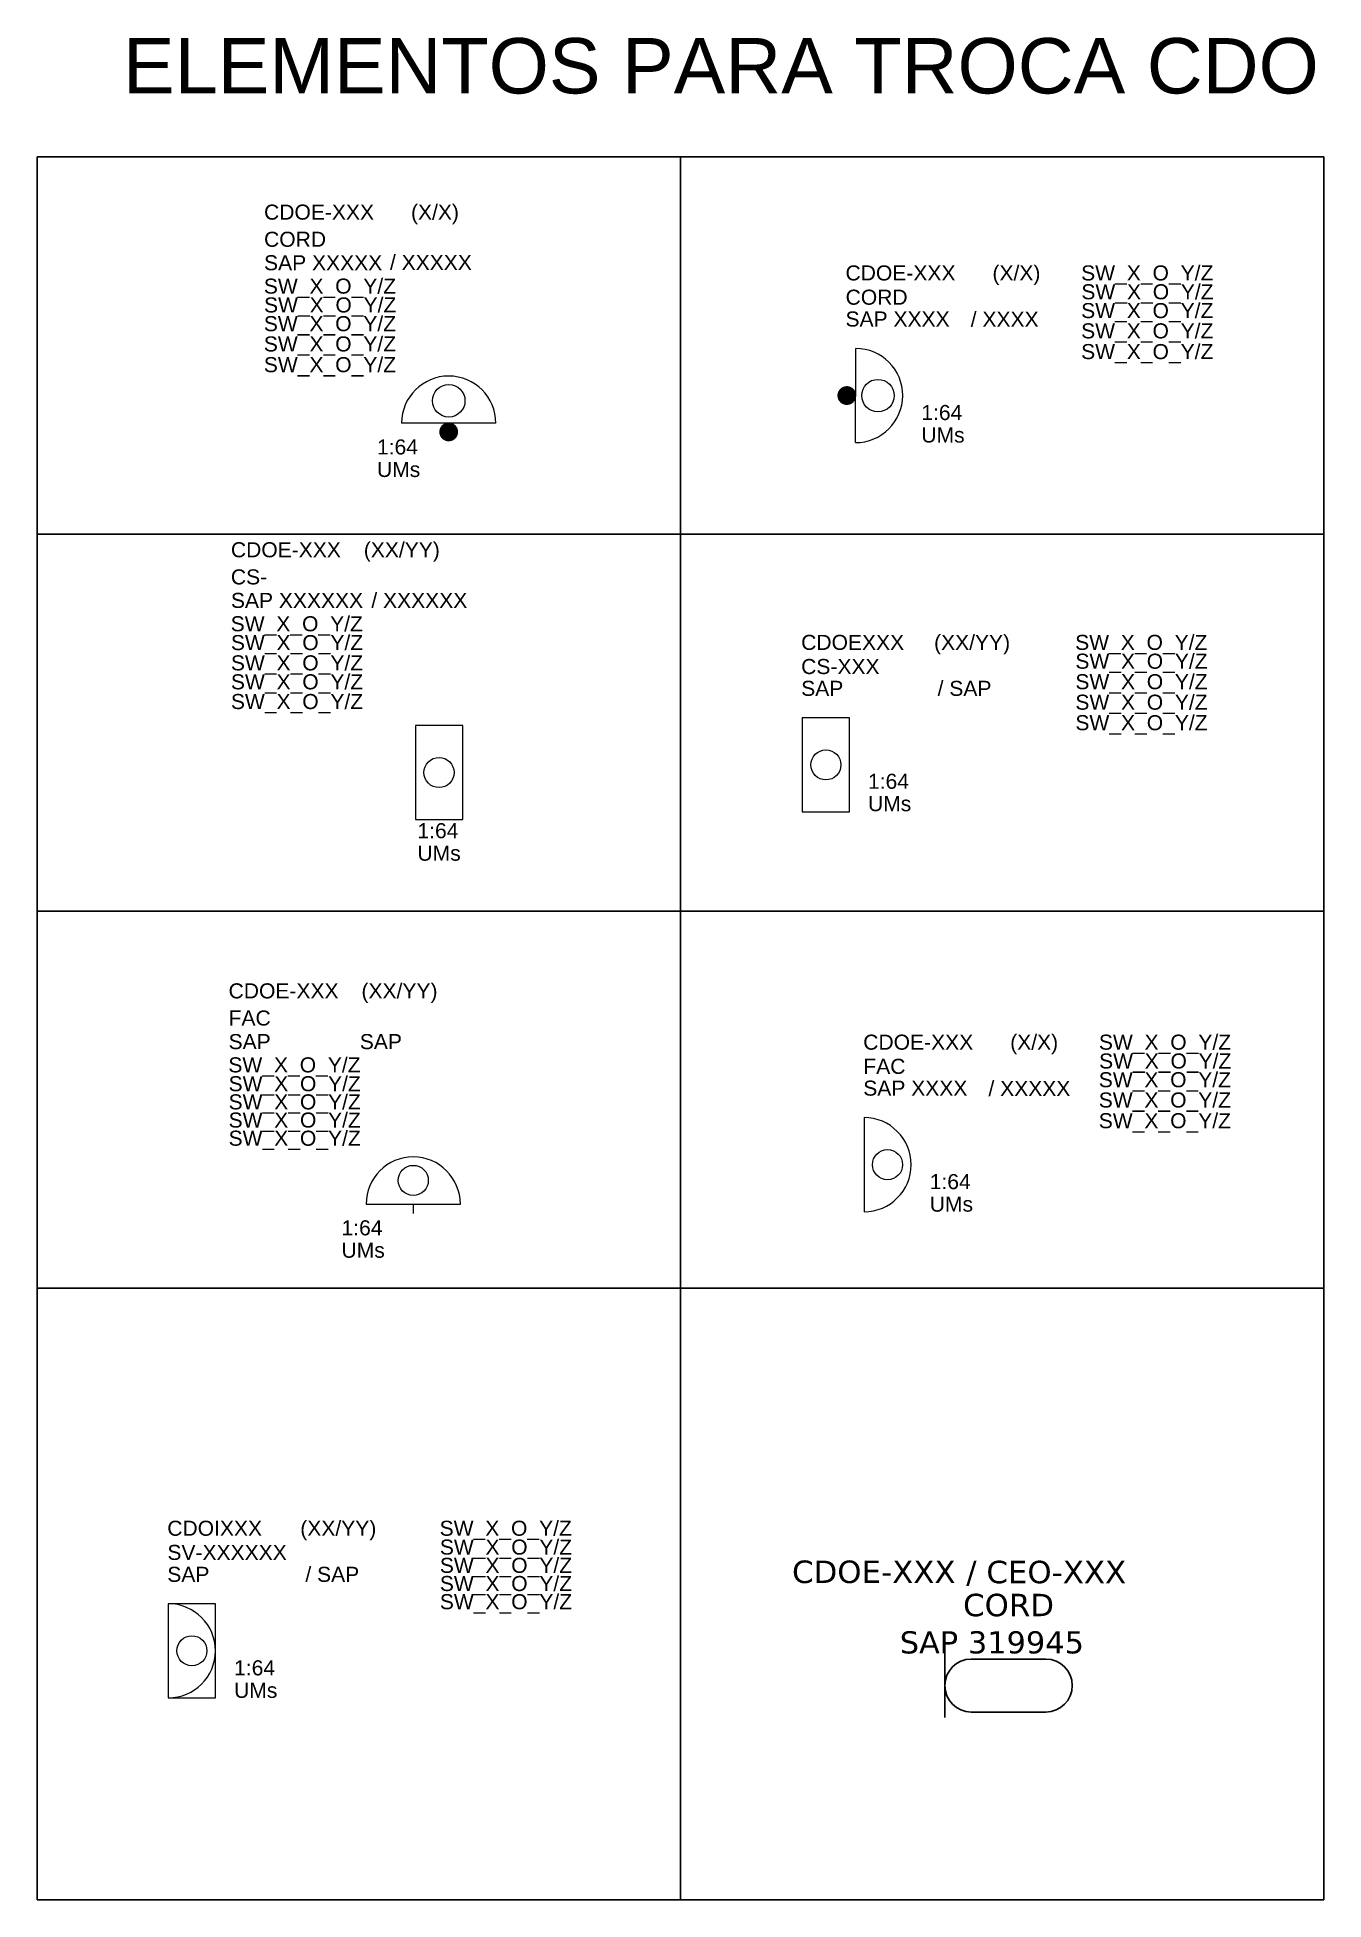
# Model space of a CAD drawing. Header units: millimetres. Extents: x 1115 to 3795, y 123 to 560.
# Drawn here: x 3679.3 to 3795.4, y 305.1 to 473.2 of the extents above; entities that cross this region are included whole.
import ezdxf
from ezdxf.enums import TextEntityAlignment as Align

# ---------------------------------------------------------------- set-up
doc = ezdxf.new("R2010")
doc.units = ezdxf.units.MM
doc.header["$LTSCALE"] = 0.1
doc.header["$MEASUREMENT"] = 0
for name, color, linetype, lineweight in [("20.0-LEGENDA DOS CDO'S", 1, 'Continuous', 0), ('20.1-CDO_INTERIOR', 1, 'Continuous', 0), ('20.2-CDO_POSTE', 1, 'Continuous', 5)]:
    doc.layers.add(name, color=color, linetype=linetype, lineweight=lineweight)
doc.layers.add('20.3-CDO_FACHADA', color=1, linetype='Continuous')
doc.layers.add('20.4-CEO', color=1, linetype='Continuous')
doc.styles.add('ARIAL', font='arial.ttf')
doc.styles.add('siredit', font='verdana.ttf')
doc.styles.get("Standard").update_dxf_attribs({"font": 'arial.ttf'})

msp = doc.modelspace()

# ---------------------------------------------------------------- texts
at = {"insert": (3687.05, 473.13), "char_height": 5, "width": 185.0563, "attachment_point": 1}
msp.add_mtext('ELEMENTOS PARA TROCA CDO', dxfattribs=at)

# ---------------------------------------------------------------- blocks, each defined once
blk = doc.blocks.new('CEO_UN')
at = {"layer": '20.4-CEO', "color": 0}
for p, q in [((-9.11, 2.39), (-2.39, 2.39)), ((-2.39, -2.39), (-9.11, -2.39))]:
    blk.add_line(p, q, dxfattribs=at)
blk.add_lwpolyline([(-11.5, -2.89), (-11.5, 2.89)], dxfattribs=at)
for centre, start, end in [((-9.11, 0), 90, 270), ((-2.39, 0), 270, 90)]:
    blk.add_arc(centre, 2.39, start, end, dxfattribs=at)
at = {"layer": '20.4-CEO', "color": 7, "style": 'siredit'}
for tag, height, p in [('NOME?', 2.03, (-5.75, 10.27)), ('LOCAL?', 2.03, (-5.75, 7.27)), ('TIPO?', 2, (-9.11, 3.89))]:
    blk.add_attdef(tag, text='', height=height, dxfattribs=at).set_placement(p, align=Align.MIDDLE_CENTER)
blk.add_attdef('FIBRAS_RESERVA', text='', height=2.03, dxfattribs=at).set_placement((-5.75, -3.97), align=Align.TOP_CENTER)
blk = doc.blocks.new('PDO_PST')
at = {"color": 1}
blk.add_line((2.5, 0), (-2.5, 0), dxfattribs=at)
at = {"color": 1, "const_width": 0.5}
blk.add_lwpolyline([(-0.25, -0.465, 1), (0.25, -0.465, 1)], format="xyb", close=True, dxfattribs=at)
at = {"color": 1}
blk.add_circle((0, 1.188), 0.862, dxfattribs=at)
blk.add_arc((0, 0), 2.5, 0, 180, dxfattribs=at)
blk = doc.blocks.new('CDOE_POSTE 1')
at = {"layer": '20.2-CDO_POSTE', "color": 0, "linetype": 'Continuous', "xscale": 1.700328304346724, "yscale": 1.700328304346724, "zscale": 1.700328304346724, "rotation": 359.882008258618}
blk.add_blockref('PDO_PST', (0, 0.43), dxfattribs=at)
at = {"layer": "20.0-LEGENDA DOS CDO'S", "color": 0, "style": 'ARIAL'}
for tag, p in [('CDO_N', (-16.66, 12.71)), ('CORDOALHA', (-16.66, 10.26)), ('SAP', (-16.66, 8.13)), ('SPLITER_1', (-16.68, 6.03)), ('SPLITER_2', (-16.66, 4.33)), ('1:XX', (-6.47, -2.4)), ('UMS', (-6.47, -4.43))]:
    blk.add_attdef(tag, p, '', height=1.36, dxfattribs=at)
blk.add_attdef('FIBRAS_UTILIZADAS', text='', height=1.36, dxfattribs=at).set_placement((-1.24, 12.71), align=Align.CENTER)
blk = doc.blocks.new('CDOE_POSTE 2')
at = {"layer": '20.2-CDO_POSTE', "color": 0, "linetype": 'Continuous', "xscale": 1.700328304346724, "yscale": 1.700328304346724, "zscale": 1.700328304346724, "rotation": 269.882008258618}
blk.add_blockref('PDO_PST', (0.43, 0), dxfattribs=at)
at = {"layer": "20.0-LEGENDA DOS CDO'S", "color": 0, "style": 'ARIAL'}
for tag, p in [('CDO_N', (-0.47, 10.38)), ('SPLITER_1', (20.79, 10.38)), ('CORDOALHA', (-0.47, 8.2)), ('SPLITER_2', (20.8, 8.68)), ('SAP', (-0.47, 6.23)), ('1:XX', (6.36, -2.22)), ('UMS', (6.36, -4.24))]:
    blk.add_attdef(tag, p, '', height=1.36, dxfattribs=at)
blk.add_attdef('FIBRAS_UTILIZADAS', text='', height=1.36, dxfattribs=at).set_placement((14.95, 10.38), align=Align.CENTER)
blk = doc.blocks.new('CDOE_FACHADA_2')
at = {"layer": '20.1-CDO_INTERIOR', "color": 0, "lineweight": 18}
blk.add_lwpolyline([(0, 4.25), (0, -4.25)], dxfattribs=at)
blk.add_circle((2.12, 0), 1.36, dxfattribs=at)
blk.add_arc((0, 0), 4.25, 270, 90, dxfattribs=at)
at = {"layer": "20.0-LEGENDA DOS CDO'S", "color": 0, "style": 'ARIAL'}
for tag, p in [('CDO_N', (-0.07, 10.38)), ('SPLITER_1', (21.19, 10.38)), ('FACHADA', (-0.07, 8.2)), ('SPLITER_2', (21.21, 8.68)), ('SAP', (-0.07, 6.23)), ('1:XX', (5.93, -2.22)), ('UMS', (5.93, -4.24))]:
    blk.add_attdef(tag, p, '', height=1.36, dxfattribs=at)
blk.add_attdef('FIBRAS_UTILIZADAS', text='', height=1.36, dxfattribs=at).set_placement((15.35, 10.38), align=Align.CENTER)
blk = doc.blocks.new('CDOE_CS1_TROCA')
at = {"layer": '20.1-CDO_INTERIOR', "color": 0, "lineweight": 18}
blk.add_lwpolyline([(-2.13, 4.25), (-2.13, -4.25)], dxfattribs=at)
blk.add_lwpolyline([(2.13, -4.25), (2.13, 4.25), (-2.13, 4.25), (-2.13, -4.25)], close=True, dxfattribs=at)
blk.add_circle((0, 0), 1.36, dxfattribs=at)
at = {"layer": "20.0-LEGENDA DOS CDO'S", "color": 0, "style": 'ARIAL'}
for tag, p in [('CDO_N', (-18.78, 19.44)), ('CAIXA_SUBTERRANEA', (-18.78, 16.99)), ('SAP_ANTIGO', (-18.78, 14.86)), ('SAP_NOVO', (-6.11, 14.86)), ('SPLITER_1', (-18.8, 12.76)), ('SPLITER_2', (-18.78, 11.06)), ('SPLITER_3', (-18.78, 9.22)), ('SPLITER_4', (-18.78, 7.51)), ('SPLITER_5', (-18.78, 5.74)), ('1:XX', (-1.95, -5.93)), ('UMS', (-1.95, -7.95))]:
    blk.add_attdef(tag, p, '', height=1.36, dxfattribs=at)
blk.add_attdef('FIBRAS_UTILIZADAS', text='', height=1.36, dxfattribs=at).set_placement((-3.36, 19.44), align=Align.CENTER)
blk = doc.blocks.new('CDOE_FACHADA_1_TROCA')
at = {"layer": '20.1-CDO_INTERIOR', "color": 0, "lineweight": 18}
for points in [[(-4.25, -2.13), (4.25, -2.13)], [(0, -2.13), (0, -2.98)]]:
    blk.add_lwpolyline(points, dxfattribs=at)
blk.add_circle((0, 0), 1.36, dxfattribs=at)
blk.add_arc((0, -2.13), 4.25, 0, 180, dxfattribs=at)
at = {"layer": "20.0-LEGENDA DOS CDO'S", "color": 0, "style": 'ARIAL'}
for tag, p in [('CDO_N', (-16.66, 16.42)), ('FACHADA', (-16.66, 13.97)), ('SAP_ANTIGO', (-16.66, 11.85)), ('SAP_NOVO', (-4.82, 11.85)), ('SPLITER_1', (-16.68, 9.75)), ('SPLITER_2', (-16.66, 8.05)), ('SPLITER_3', (-16.66, 6.41)), ('SPLITER_4', (-16.66, 4.76)), ('SPLITER_5', (-16.66, 3.12)), ('1:XX', (-6.47, -4.96)), ('UMS', (-6.47, -6.99))]:
    blk.add_attdef(tag, p, '', height=1.36, dxfattribs=at)
blk.add_attdef('FIBRAS_UTILIZADAS', text='', height=1.36, dxfattribs=at).set_placement((-1.24, 16.42), align=Align.CENTER)
blk = doc.blocks.new('CDO_CS2_TROCA')
at = {"layer": '20.1-CDO_INTERIOR', "color": 0, "lineweight": 18}
blk.add_lwpolyline([(0, 4.25), (0, -4.25)], dxfattribs=at)
blk.add_lwpolyline([(4.25, -4.25), (4.25, 4.25), (0, 4.25), (0, -4.25)], close=True, dxfattribs=at)
blk.add_circle((2.13, 0), 1.36, dxfattribs=at)
at = {"layer": "20.0-LEGENDA DOS CDO'S", "color": 0, "style": 'ARIAL'}
for tag, p in [('CDO_N', (-0.1, 10.38)), ('SPLITER_1', (24.62, 10.38)), ('CAIXA_SUBTERRANEA', (-0.1, 8.2)), ('SPLITER_2', (24.64, 8.68)), ('SAP_225588', (12.21, 6.23)), ('SPLITER_3', (24.64, 6.83)), ('SPLITER_4', (24.64, 4.98)), ('SPLITER_5', (24.64, 3.13)), ('1:XX', (5.93, -2.16)), ('UMS', (5.93, -4.18))]:
    blk.add_attdef(tag, p, '', height=1.36, dxfattribs=at)
blk.add_attdef('FIBRAS_UTILIZADAS', text='', height=1.36, dxfattribs=at).set_placement((15.32, 10.38), align=Align.CENTER)
at = {"layer": "20.0-LEGENDA DOS CDO'S", "color": 3, "style": 'ARIAL'}
blk.add_attdef('SAP_269952', (-0.1, 6.23), '', height=1.36, dxfattribs=at)
blk = doc.blocks.new('CDO_INTERIOR_TROCA')
at = {"layer": '20.1-CDO_INTERIOR', "color": 0, "lineweight": 18}
blk.add_lwpolyline([(4.25, -4.25), (4.25, 4.25), (0, 4.25), (0, -4.25)], close=True, dxfattribs=at)
blk.add_circle((2.13, 0), 1.36, dxfattribs=at)
blk.add_arc((0, 0), 4.25, 270, 90, dxfattribs=at)
at = {"layer": "20.0-LEGENDA DOS CDO'S", "color": 0, "style": 'ARIAL'}
for tag, p in [('CDO_N', (-0.08, 10.38)), ('SPLITER_1', (24.48, 10.38)), ('SURVEY', (-0.08, 8.2)), ('SPLITER_2', (24.5, 8.68)), ('SPLITER_3', (24.5, 7.04)), ('SAP_ANTIGO', (-0.08, 6.23)), ('/_SAP_NOVO', (12.37, 6.23)), ('SPLITER_4', (24.5, 5.4)), ('SPLITER_5', (24.5, 3.75)), ('1:XX', (5.94, -2.22)), ('UMS', (5.94, -4.24))]:
    blk.add_attdef(tag, p, '', height=1.36, dxfattribs=at)
blk.add_attdef('FIBRAS_UTILIZADAS', text='', height=1.36, dxfattribs=at).set_placement((15.34, 10.38), align=Align.CENTER)

# ---------------------------------------------------------------- linework, layer by layer
for p, q in [((3737.34, 462.41), (3737.34, 305.07)), ((3679.31, 428.36), (3795.38, 428.36)), ((3679.31, 394.32), (3795.38, 394.32)), ((3679.31, 360.27), (3795.38, 360.27))]:
    msp.add_line(p, q)
msp.add_lwpolyline([(3679.31, 462.41), (3795.38, 462.41), (3795.38, 305.07), (3679.31, 305.07)], close=True)

# ---------------------------------------------------------------- block references
at = {"color": 1}
ref = msp.add_blockref('CDOE_CS1_TROCA', (3715.56, 406.83), dxfattribs=at)
ref.add_attrib('CDO_N', 'CDOE-XXX', (3696.78, 426.26), dxfattribs={"layer": "20.0-LEGENDA DOS CDO'S", "color": 0, "height": 1.36, "style": 'ARIAL'})
ref.add_attrib('FIBRAS_UTILIZADAS', '(XX/YY)', dxfattribs={"layer": "20.0-LEGENDA DOS CDO'S", "color": 0, "height": 1.36, "style": 'ARIAL'}).set_placement((3712.2, 426.26), align=Align.CENTER)
ref.add_attrib('CAIXA_SUBTERRANEA', 'CS-', (3696.78, 423.81), dxfattribs={"layer": "20.0-LEGENDA DOS CDO'S", "color": 0, "height": 1.36, "style": 'ARIAL'})
ref.add_attrib('SAP_ANTIGO', 'SAP XXXXXX', (3696.78, 421.69), dxfattribs={"layer": "20.0-LEGENDA DOS CDO'S", "color": 3, "height": 1.36, "style": 'ARIAL'})
ref.add_attrib('SAP_NOVO', '/ XXXXXX', (3709.45, 421.69), dxfattribs={"layer": "20.0-LEGENDA DOS CDO'S", "color": 0, "height": 1.36, "style": 'ARIAL'})
ref.add_attrib('1:XX', '1:64', (3713.61, 400.9), dxfattribs={"layer": "20.0-LEGENDA DOS CDO'S", "color": 0, "height": 1.36, "style": 'ARIAL'})
ref.add_attrib('UMS', 'UMs', (3713.61, 398.87), dxfattribs={"layer": "20.0-LEGENDA DOS CDO'S", "color": 0, "height": 1.36, "style": 'ARIAL'})
ref.add_attrib('SPLITER_1', 'SW_X_O_Y/Z', (3696.76, 419.58), dxfattribs={"layer": "20.0-LEGENDA DOS CDO'S", "color": 0, "height": 1.36, "style": 'ARIAL'})
ref.add_attrib('SPLITER_2', 'SW_X_O_Y/Z', (3696.78, 417.88), dxfattribs={"layer": "20.0-LEGENDA DOS CDO'S", "color": 0, "height": 1.36, "style": 'ARIAL'})
ref.add_attrib('SPLITER_3', 'SW_X_O_Y/Z', (3696.78, 416.05), dxfattribs={"layer": "20.0-LEGENDA DOS CDO'S", "color": 0, "height": 1.36, "style": 'ARIAL'})
ref.add_attrib('SPLITER_4', 'SW_X_O_Y/Z', (3696.78, 414.34), dxfattribs={"layer": "20.0-LEGENDA DOS CDO'S", "color": 0, "height": 1.36, "style": 'ARIAL'})
ref.add_attrib('SPLITER_5', 'SW_X_O_Y/Z', (3696.78, 412.56), dxfattribs={"layer": "20.0-LEGENDA DOS CDO'S", "color": 0, "height": 1.36, "style": 'ARIAL'})
msp.add_blockref('CDO_CS2_TROCA', (3748.33, 407.52), dxfattribs=at).add_auto_attribs({'CDO_N': 'CDOEXXX', 'FIBRAS_UTILIZADAS': '(XX/YY)', 'CAIXA_SUBTERRANEA': 'CS-XXX', 'SAP_269952': 'SAP', 'SAP_225588': '/ SAP', '1:XX': '1:64', 'UMS': 'UMs', 'SPLITER_1': 'SW_X_O_Y/Z', 'SPLITER_2': 'SW_X_O_Y/Z', 'SPLITER_3': 'SW_X_O_Y/Z', 'SPLITER_4': 'SW_X_O_Y/Z', 'SPLITER_5': 'SW_X_O_Y/Z'})
ref = msp.add_blockref('CDOE_FACHADA_1_TROCA', (3713.23, 370.01), dxfattribs=at)
ref.add_attrib('CDO_N', 'CDOE-XXX', (3696.57, 386.44), dxfattribs={"layer": "20.0-LEGENDA DOS CDO'S", "color": 0, "height": 1.36, "style": 'ARIAL'})
ref.add_attrib('FIBRAS_UTILIZADAS', '(XX/YY)', dxfattribs={"layer": "20.0-LEGENDA DOS CDO'S", "color": 0, "height": 1.36, "style": 'ARIAL'}).set_placement((3711.99, 386.44), align=Align.CENTER)
ref.add_attrib('FACHADA', 'FAC', (3696.57, 383.99), dxfattribs={"layer": "20.0-LEGENDA DOS CDO'S", "color": 0, "height": 1.36, "style": 'ARIAL'})
ref.add_attrib('SAP_ANTIGO', 'SAP ', (3696.57, 381.86), dxfattribs={"layer": "20.0-LEGENDA DOS CDO'S", "color": 3, "height": 1.36, "style": 'ARIAL'})
ref.add_attrib('SAP_NOVO', 'SAP', (3708.41, 381.86), dxfattribs={"layer": "20.0-LEGENDA DOS CDO'S", "color": 0, "height": 1.36, "style": 'ARIAL'})
ref.add_attrib('1:XX', '1:64', (3706.76, 365.05), dxfattribs={"layer": "20.0-LEGENDA DOS CDO'S", "color": 0, "height": 1.36, "style": 'ARIAL'})
ref.add_attrib('UMS', 'UMs', (3706.76, 363.03), dxfattribs={"layer": "20.0-LEGENDA DOS CDO'S", "color": 0, "height": 1.36, "style": 'ARIAL'})
ref.add_attrib('SPLITER_1', 'SW_X_O_Y/Z', (3696.55, 379.76), dxfattribs={"layer": "20.0-LEGENDA DOS CDO'S", "color": 0, "height": 1.36, "style": 'ARIAL'})
ref.add_attrib('SPLITER_2', 'SW_X_O_Y/Z', (3696.57, 378.06), dxfattribs={"layer": "20.0-LEGENDA DOS CDO'S", "color": 0, "height": 1.36, "style": 'ARIAL'})
ref.add_attrib('SPLITER_3', 'SW_X_O_Y/Z', (3696.57, 376.42), dxfattribs={"layer": "20.0-LEGENDA DOS CDO'S", "color": 0, "height": 1.36, "style": 'ARIAL'})
ref.add_attrib('SPLITER_4', 'SW_X_O_Y/Z', (3696.57, 374.78), dxfattribs={"layer": "20.0-LEGENDA DOS CDO'S", "color": 0, "height": 1.36, "style": 'ARIAL'})
ref.add_attrib('SPLITER_5', 'SW_X_O_Y/Z', (3696.57, 373.14), dxfattribs={"layer": "20.0-LEGENDA DOS CDO'S", "color": 0, "height": 1.36, "style": 'ARIAL'})
ref = msp.add_blockref('CDO_INTERIOR_TROCA', (3691.13, 327.55), dxfattribs=at)
ref.add_attrib('CDO_N', 'CDOIXXX', (3691.04, 337.93), dxfattribs={"layer": "20.0-LEGENDA DOS CDO'S", "color": 0, "height": 1.36, "style": 'ARIAL'})
ref.add_attrib('FIBRAS_UTILIZADAS', '(XX/YY)', dxfattribs={"layer": "20.0-LEGENDA DOS CDO'S", "color": 0, "height": 1.36, "style": 'ARIAL'}).set_placement((3706.47, 337.93), align=Align.CENTER)
ref.add_attrib('SURVEY', 'SV-XXXXXX', (3691.05, 335.75), dxfattribs={"layer": "20.0-LEGENDA DOS CDO'S", "color": 0, "height": 1.36, "style": 'ARIAL'})
ref.add_attrib('SAP_ANTIGO', 'SAP', (3691.04, 333.77), dxfattribs={"layer": "20.0-LEGENDA DOS CDO'S", "color": 3, "height": 1.36, "style": 'ARIAL'})
ref.add_attrib('/_SAP_NOVO', '/ SAP', (3703.5, 333.77), dxfattribs={"layer": "20.0-LEGENDA DOS CDO'S", "color": 0, "height": 1.36, "style": 'ARIAL'})
ref.add_attrib('1:XX', '1:64', (3697.07, 325.33), dxfattribs={"layer": "20.0-LEGENDA DOS CDO'S", "color": 0, "height": 1.36, "style": 'ARIAL'})
ref.add_attrib('UMS', 'UMs', (3697.07, 323.3), dxfattribs={"layer": "20.0-LEGENDA DOS CDO'S", "color": 0, "height": 1.36, "style": 'ARIAL'})
ref.add_attrib('SPLITER_1', 'SW_X_O_Y/Z', (3715.61, 337.93), dxfattribs={"layer": "20.0-LEGENDA DOS CDO'S", "color": 0, "height": 1.36, "style": 'ARIAL'})
ref.add_attrib('SPLITER_2', 'SW_X_O_Y/Z', (3715.63, 336.23), dxfattribs={"layer": "20.0-LEGENDA DOS CDO'S", "color": 0, "height": 1.36, "style": 'ARIAL'})
ref.add_attrib('SPLITER_3', 'SW_X_O_Y/Z', (3715.63, 334.58), dxfattribs={"layer": "20.0-LEGENDA DOS CDO'S", "color": 0, "height": 1.36, "style": 'ARIAL'})
ref.add_attrib('SPLITER_4', 'SW_X_O_Y/Z', (3715.63, 332.94), dxfattribs={"layer": "20.0-LEGENDA DOS CDO'S", "color": 0, "height": 1.36, "style": 'ARIAL'})
ref.add_attrib('SPLITER_5', 'SW_X_O_Y/Z', (3715.63, 331.3), dxfattribs={"layer": "20.0-LEGENDA DOS CDO'S", "color": 0, "height": 1.36, "style": 'ARIAL'})
at = {"layer": '20.2-CDO_POSTE'}
ref = msp.add_blockref('CDOE_POSTE 1', (3716.43, 437.94), dxfattribs=at)
ref.add_attrib('CDO_N', 'CDOE-XXX', (3699.77, 456.74), dxfattribs={"layer": "20.0-LEGENDA DOS CDO'S", "height": 1.36, "style": 'ARIAL'})
ref.add_attrib('FIBRAS_UTILIZADAS', '(X/X)', dxfattribs={"layer": "20.0-LEGENDA DOS CDO'S", "height": 1.36, "style": 'ARIAL'}).set_placement((3715.19, 456.74), align=Align.CENTER)
ref.add_attrib('SAP', 'SAP XXXXX', (3699.77, 452.17), dxfattribs={"layer": "20.0-LEGENDA DOS CDO'S", "color": 3, "height": 1.36, "style": 'ARIAL'})
ref.add_attrib('SAP', ' / XXXXX', (3710.6, 452.2), dxfattribs={"layer": "20.0-LEGENDA DOS CDO'S", "height": 1.36, "style": 'ARIAL'})
ref.add_attrib('CORDOALHA', 'CORD', (3699.77, 454.29), dxfattribs={"layer": "20.0-LEGENDA DOS CDO'S", "height": 1.36, "style": 'ARIAL'})
ref.add_attrib('1:XX', '1:64', (3709.96, 435.54), dxfattribs={"layer": "20.0-LEGENDA DOS CDO'S", "height": 1.36, "style": 'ARIAL'})
ref.add_attrib('UMS', 'UMs', (3709.96, 433.51), dxfattribs={"layer": "20.0-LEGENDA DOS CDO'S", "height": 1.36, "style": 'ARIAL'})
ref.add_attrib('SPLITER_1', 'SW_X_O_Y/Z', (3699.75, 450.06), dxfattribs={"layer": "20.0-LEGENDA DOS CDO'S", "height": 1.36, "style": 'ARIAL'})
ref.add_attrib('SPLITER_2', 'SW_X_O_Y/Z', (3699.77, 448.36), dxfattribs={"layer": "20.0-LEGENDA DOS CDO'S", "height": 1.36, "style": 'ARIAL'})
ref.add_attrib('SPLITER_3', 'SW_X_O_Y/Z', (3699.75, 446.67), dxfattribs={"layer": "20.0-LEGENDA DOS CDO'S", "height": 1.36, "style": 'ARIAL'})
ref.add_attrib('SPLITER_4', 'SW_X_O_Y/Z', (3699.75, 444.84), dxfattribs={"layer": "20.0-LEGENDA DOS CDO'S", "height": 1.36, "style": 'ARIAL'})
ref.add_attrib('SPLITER_5', 'SW_X_O_Y/Z', (3699.75, 442.97), dxfattribs={"layer": "20.0-LEGENDA DOS CDO'S", "height": 1.36, "style": 'ARIAL'})
ref = msp.add_blockref('CDOE_POSTE 2', (3752.71, 440.86), dxfattribs=at)
ref.add_attrib('CDO_N', 'CDOE-XXX', (3752.23, 451.25), dxfattribs={"layer": "20.0-LEGENDA DOS CDO'S", "height": 1.36, "style": 'ARIAL'})
ref.add_attrib('FIBRAS_UTILIZADAS', '(X/X)', dxfattribs={"layer": "20.0-LEGENDA DOS CDO'S", "height": 1.36, "style": 'ARIAL'}).set_placement((3767.65, 451.25), align=Align.CENTER)
ref.add_attrib('CORDOALHA', 'CORD', (3752.24, 449.06), dxfattribs={"layer": "20.0-LEGENDA DOS CDO'S", "height": 1.36, "style": 'ARIAL'})
ref.add_attrib('SAP', 'SAP XXXX', (3752.23, 447.09), dxfattribs={"layer": "20.0-LEGENDA DOS CDO'S", "color": 3, "height": 1.36, "style": 'ARIAL'})
ref.add_attrib('SAP', ' / XXXX', (3763, 447.07), dxfattribs={"layer": "20.0-LEGENDA DOS CDO'S", "height": 1.36, "style": 'ARIAL'})
ref.add_attrib('1:XX', '1:64', (3759.07, 438.65), dxfattribs={"layer": "20.0-LEGENDA DOS CDO'S", "height": 1.36, "style": 'ARIAL'})
ref.add_attrib('UMS', 'UMs', (3759.07, 436.62), dxfattribs={"layer": "20.0-LEGENDA DOS CDO'S", "height": 1.36, "style": 'ARIAL'})
ref.add_attrib('SPLITER_1', 'SW_X_O_Y/Z', (3773.49, 451.25), dxfattribs={"layer": "20.0-LEGENDA DOS CDO'S", "height": 1.36, "style": 'ARIAL'})
ref.add_attrib('SPLITER_2', 'SW_X_O_Y/Z', (3773.51, 449.55), dxfattribs={"layer": "20.0-LEGENDA DOS CDO'S", "height": 1.36, "style": 'ARIAL'})
ref.add_attrib('SPLITER_3', 'SW_X_O_Y/Z', (3773.49, 447.85), dxfattribs={"layer": "20.0-LEGENDA DOS CDO'S", "height": 1.36, "style": 'ARIAL'})
ref.add_attrib('SPLITER_4', 'SW_X_O_Y/Z', (3773.49, 446.02), dxfattribs={"layer": "20.0-LEGENDA DOS CDO'S", "height": 1.36, "style": 'ARIAL'})
ref.add_attrib('SPLITER_5', 'SW_X_O_Y/Z', (3773.49, 444.15), dxfattribs={"layer": "20.0-LEGENDA DOS CDO'S", "height": 1.36, "style": 'ARIAL'})
at = {"layer": '20.3-CDO_FACHADA'}
ref = msp.add_blockref('CDOE_FACHADA_2', (3753.9, 371.43), dxfattribs=at)
ref.add_attrib('CDO_N', 'CDOE-XXX', (3753.83, 381.81), dxfattribs={"layer": "20.0-LEGENDA DOS CDO'S", "height": 1.36, "style": 'ARIAL'})
ref.add_attrib('FIBRAS_UTILIZADAS', '(X/X)', dxfattribs={"layer": "20.0-LEGENDA DOS CDO'S", "height": 1.36, "style": 'ARIAL'}).set_placement((3769.25, 381.81), align=Align.CENTER)
ref.add_attrib('FACHADA', 'FAC', (3753.84, 379.63), dxfattribs={"layer": "20.0-LEGENDA DOS CDO'S", "height": 1.36, "style": 'ARIAL'})
ref.add_attrib('SAP', 'SAP XXXX', (3753.83, 377.66), dxfattribs={"layer": "20.0-LEGENDA DOS CDO'S", "color": 3, "height": 1.36, "style": 'ARIAL'})
ref.add_attrib('SAP', ' / XXXXX', (3764.6, 377.63), dxfattribs={"layer": "20.0-LEGENDA DOS CDO'S", "height": 1.36, "style": 'ARIAL'})
ref.add_attrib('1:XX', '1:64', (3759.83, 369.22), dxfattribs={"layer": "20.0-LEGENDA DOS CDO'S", "height": 1.36, "style": 'ARIAL'})
ref.add_attrib('UMS', 'UMs', (3759.83, 367.19), dxfattribs={"layer": "20.0-LEGENDA DOS CDO'S", "height": 1.36, "style": 'ARIAL'})
ref.add_attrib('SPLITER_1', 'SW_X_O_Y/Z', (3775.09, 381.81), dxfattribs={"layer": "20.0-LEGENDA DOS CDO'S", "height": 1.36, "style": 'ARIAL'})
ref.add_attrib('SPLITER_2', 'SW_X_O_Y/Z', (3775.11, 380.11), dxfattribs={"layer": "20.0-LEGENDA DOS CDO'S", "height": 1.36, "style": 'ARIAL'})
ref.add_attrib('SPLITER_3', 'SW_X_O_Y/Z', (3775.08, 378.42), dxfattribs={"layer": "20.0-LEGENDA DOS CDO'S", "height": 1.36, "style": 'ARIAL'})
ref.add_attrib('SPLITER_4', 'SW_X_O_Y/Z', (3775.08, 376.59), dxfattribs={"layer": "20.0-LEGENDA DOS CDO'S", "height": 1.36, "style": 'ARIAL'})
ref.add_attrib('SPLITER_5', 'SW_X_O_Y/Z', (3775.08, 374.72), dxfattribs={"layer": "20.0-LEGENDA DOS CDO'S", "height": 1.36, "style": 'ARIAL'})
at = {"layer": '20.4-CEO'}
ref = msp.add_blockref('CEO_UN', (3772.69, 324.41), dxfattribs=at)
ref.add_attrib('NOME?', 'CDOE-XXX', dxfattribs={"color": 3, "height": 2.028, "style": 'siredit'}).set_placement((3754.78, 334.68), align=Align.MIDDLE_CENTER)
ref.add_attrib('NOME?', ' / CEO-XXX', dxfattribs={"color": 1, "height": 2.028, "style": 'siredit'}).set_placement((3769.89, 334.66), align=Align.MIDDLE_CENTER)
ref.add_attrib('LOCAL?', 'CORD', dxfattribs={"color": 7, "height": 2.028, "style": 'siredit'}).set_placement((3766.94, 331.68), align=Align.MIDDLE_CENTER)
ref.add_attrib('TIPO?', 'SAP 319945   ', dxfattribs={"color": 7, "height": 2, "style": 'siredit'}).set_placement((3766.74, 328.31), align=Align.MIDDLE_CENTER)

msp.set_redraw_order([(e.dxf.handle, doc.entitydb.next_handle()) for e in msp.query("TEXT MTEXT ATTDEF DIMENSION ARC_DIMENSION")])  # texts and dimensions are drawn at this point

doc.saveas('drawing.dxf')
